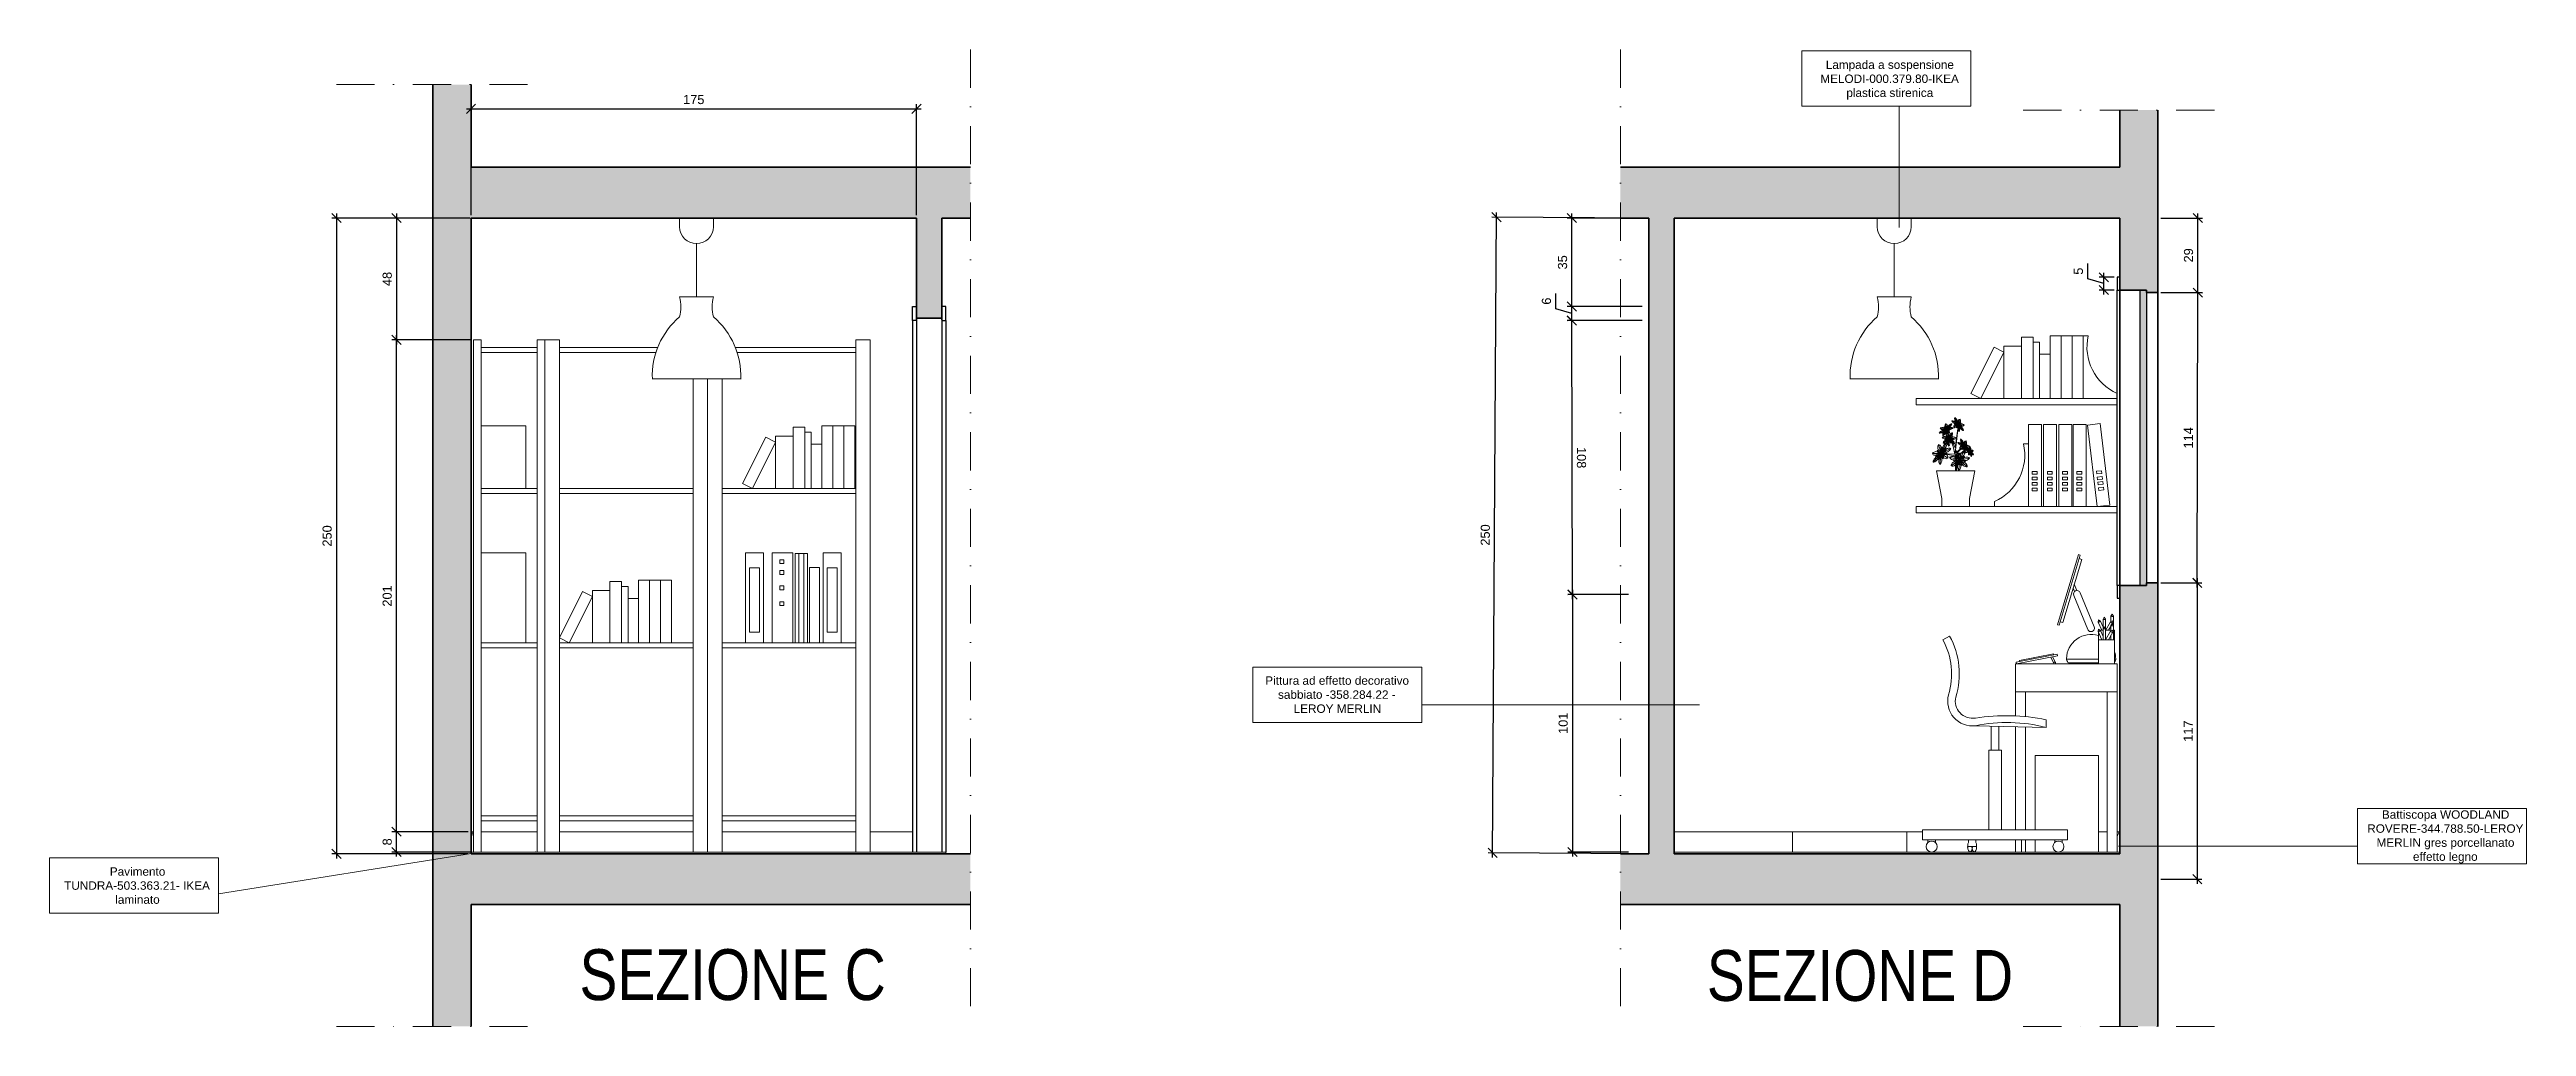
# Model space of a CAD drawing. Header units: millimetres. Extents: x 1232 to 3760, y 1413 to 4733.
# Drawn here: x 1232 to 2206, y 3735 to 4119 of the extents above; entities that cross this region are included whole.
import ezdxf

# ---------------------------------------------------------------- set-up
doc = ezdxf.new("R2010")
doc.units = ezdxf.units.MM
doc.linetypes.add('DASHDOT', pattern=[1, 0.5, -0.25, 0, -0.25])
for name, color, linetype, lineweight in [('A-ANNO-DIMS', 3, 'Continuous', 18), ('A-ANNO-SYMB', 3, 'Continuous', 18), ('A-ANNO-TEXT', 3, 'Continuous', 18), ('A-DOOR-FULL', 2, 'Continuous', 25), ('A-ELEV-MBE2', 4, 'Continuous', 25), ('A-FURN', 8, 'Continuous', 18), ('A-SECT C-MCUT', 9, 'Continuous', 20), ('A-SECT-MCUT', 1, 'Continuous', 35), ('A-WALL-STUD', 4, 'Continuous', 18)]:
    doc.layers.add(name, color=color, linetype=linetype, lineweight=lineweight)
doc.layers.add('G-ANNO-TEXT', color=3, linetype='Continuous')
doc.styles.add('ARIAL', font='arial.ttf')
doc.styles.add('E-ROMANS', font='romans.shx', dxfattribs={"width": 0.8})
doc.styles.get("Standard").update_dxf_attribs({"font": 'arial.ttf'})
doc.dimstyles.new('giulia', dxfattribs={"dimtxt": 3.6, "dimasz": 3.6, "dimexe": 1.8, "dimexo": 1.2, "dimgap": 1.8, "dimtad": 1, "dimdec": 0, "dimzin": 1, "dimdsep": 46, "dimtxsty": 'ARIAL', "dimblk": 'OBLIQUE', "dimcen": 1.8, "dimdle": 1.8, "dimclrt": 256, "dimadec": 0, "dimazin": 0, "dimtfac": 1, "dimtdec": 0, "dimtmove": 1, "dimatfit": 3, "dimldrblk": 'OPEN90', "dimfxl": 1, "dimtfill": 1, "dimarcsym": 0})

msp = doc.modelspace()

# ---------------------------------------------------------------- texts
at = {"layer": 'A-ANNO-SYMB', "color": 3, "char_height": 3.3105, "attachment_point": 1}
for s, insert in [('\\pi6.18901;{\\C256;Lampada a sospensione \\P\\pi4.0415;MELODI-000.379.80-IKEA \\P\\pi14.27888;plastica stirenica}', (1924.43, 4114.5)), ('\\pi3.10662;{\\C256;Pittura ad effetto decorativo \\P\\pi8.12426;sabbiato -358.284.22 - \\P\\pi14.26194;LEROY MERLIN}', (1707.07, 3872.31)), ('\\pi6.35612;{\\C256;Battiscopa WOODLAND \\P\\pi0.60345;ROVERE-344.788.50-LEROY \\P\\pi4.26054;MERLIN gres porcellanato \\P\\pi18.56374;effetto legno}', (2142.97, 3819.63)), ('\\pi20.4606;{\\C256;Pavimento \\P\\pi2.51273;TUNDRA-503.363.21- IKEA \\P\\pi22.61489;laminato}', (1235.3, 3797.22))]:
    msp.add_mtext_dynamic_manual_height_columns(s, width=62.2428, gutter_width=1, heights=[0], dxfattribs=dict(at, insert=insert))
at = {"layer": 'A-ANNO-TEXT', "char_height": 20, "attachment_point": 3, "style": 'E-ROMANS'}
for s, insert in [('{\\fArial|b0|i0|c0|p34;SEZIONE C}', (1560.94, 3765.01)), ('{\\fArial|b0|i0|c0|p34;SEZIONE D}', (2004.3, 3764.68))]:
    msp.add_mtext_dynamic_manual_height_columns(s, width=131.3393, gutter_width=9, heights=[0], dxfattribs=dict(at, insert=insert))

# ---------------------------------------------------------------- blocks, each defined once
blk = doc.blocks.new('_Oblique')
at = {"color": 0, "linetype": 'ByBlock', "lineweight": -2}
blk.add_line((-0.5, -0.5), (0.5, 0.5), dxfattribs=at)
blk = doc.blocks.new('*D23')
at = {"layer": 'A-ANNO-DIMS', "color": 0, "lineweight": -2, "transparency": 16777216}
for p, q in [((1396.64, 4052.53), (1343.09, 4052.53)), ((1344.89, 4054.33), (1344.89, 3800.73)), ((1396.64, 3802.53), (1343.09, 3802.53))]:
    blk.add_line(p, q, dxfattribs=at)
at = {"layer": 'A-ANNO-DIMS', "color": 0, "lineweight": -2, "transparency": 16777216, "xscale": 3.6, "yscale": 3.6, "zscale": 3.6}
for p, rotation in [((1344.89, 4052.53), 90), ((1344.89, 3802.53), 270)]:
    blk.add_blockref('_Oblique', p, dxfattribs=dict(at, rotation=rotation))
at = {"layer": 'A-ANNO-DIMS', "transparency": 16777216, "insert": (1341.25, 3927.53), "char_height": 3.6, "attachment_point": 5, "rotation": 90, "style": 'ARIAL', "bg_fill": 3, "box_fill_scale": 1.1, "bg_fill_color": 256, "bg_fill_true_color": 13158600, "bg_fill_transparency": 0}
blk.add_mtext('250', dxfattribs=at)
blk = doc.blocks.new('_Open90')
at = {"color": 0, "linetype": 'ByBlock', "lineweight": -2}
for p, q in [((0, 0), (-1, 0)), ((-0.5, 0.5), (0, 0)), ((0, 0), (-0.5, -0.5))]:
    blk.add_line(p, q, dxfattribs=at)
blk = doc.blocks.new('*D25')
at = {"layer": 'A-ANNO-DIMS', "color": 0, "lineweight": -2, "transparency": 16777216}
for p, q in [((1396.64, 3811.23), (1366.71, 3811.23)), ((1368.51, 3801.43), (1368.51, 3813.03)), ((1396.64, 3803.23), (1366.71, 3803.23))]:
    blk.add_line(p, q, dxfattribs=at)
at = {"layer": 'A-ANNO-DIMS', "color": 0, "lineweight": -2, "transparency": 16777216, "xscale": 3.6, "yscale": 3.6, "zscale": 3.6}
for p, rotation in [((1368.51, 3811.23), 90), ((1368.51, 3803.23), 270)]:
    blk.add_blockref('_Oblique', p, dxfattribs=dict(at, rotation=rotation))
at = {"layer": 'A-ANNO-DIMS', "transparency": 16777216, "insert": (1364.87, 3807.23), "char_height": 3.6, "attachment_point": 5, "rotation": 90, "style": 'ARIAL', "bg_fill": 3, "box_fill_scale": 1.1, "bg_fill_color": 256, "bg_fill_true_color": 13158600, "bg_fill_transparency": 0}
blk.add_mtext('8', dxfattribs=at)
blk = doc.blocks.new('*D26')
at = {"layer": 'A-ANNO-DIMS', "color": 0, "lineweight": -2, "transparency": 16777216}
for p, q in [((1397.64, 4004.63), (1366.71, 4004.63)), ((1368.51, 3801.43), (1368.51, 4006.43)), ((1397.64, 3803.23), (1366.71, 3803.23))]:
    blk.add_line(p, q, dxfattribs=at)
at = {"layer": 'A-ANNO-DIMS', "color": 0, "lineweight": -2, "transparency": 16777216, "xscale": 3.6, "yscale": 3.6, "zscale": 3.6}
for p, rotation in [((1368.51, 4004.63), 90), ((1368.51, 3803.23), 270)]:
    blk.add_blockref('_Oblique', p, dxfattribs=dict(at, rotation=rotation))
at = {"layer": 'A-ANNO-DIMS', "transparency": 16777216, "insert": (1364.87, 3903.93), "char_height": 3.6, "attachment_point": 5, "rotation": 90, "style": 'ARIAL', "bg_fill": 3, "box_fill_scale": 1.1, "bg_fill_color": 256, "bg_fill_true_color": 13158600, "bg_fill_transparency": 0}
blk.add_mtext('201', dxfattribs=at)
blk = doc.blocks.new('*D27')
at = {"layer": 'A-ANNO-DIMS', "color": 0, "lineweight": -2, "transparency": 16777216}
for p, q in [((1397.53, 4052.53), (1366.71, 4052.53)), ((1368.51, 4054.33), (1368.51, 4002.83)), ((1396.64, 4004.63), (1366.71, 4004.63))]:
    blk.add_line(p, q, dxfattribs=at)
at = {"layer": 'A-ANNO-DIMS', "color": 0, "lineweight": -2, "transparency": 16777216, "xscale": 3.6, "yscale": 3.6, "zscale": 3.6}
for p, rotation in [((1368.51, 4052.53), 90), ((1368.51, 4004.63), 270)]:
    blk.add_blockref('_Oblique', p, dxfattribs=dict(at, rotation=rotation))
at = {"layer": 'A-ANNO-DIMS', "transparency": 16777216, "insert": (1364.87, 4028.58), "char_height": 3.6, "attachment_point": 5, "rotation": 90, "style": 'ARIAL', "bg_fill": 3, "box_fill_scale": 1.1, "bg_fill_color": 256, "bg_fill_true_color": 13158600, "bg_fill_transparency": 0}
blk.add_mtext('48', dxfattribs=at)
blk = doc.blocks.new('*D29')
at = {"layer": 'A-ANNO-DIMS', "color": 0, "lineweight": -2, "transparency": 16777216}
for p, q in [((1396.04, 4095.49), (1574.8, 4095.49)), ((1397.84, 4053.73), (1397.84, 4097.29)), ((1573, 4053.73), (1573, 4097.29))]:
    blk.add_line(p, q, dxfattribs=at)
at = {"layer": 'A-ANNO-DIMS', "color": 0, "lineweight": -2, "transparency": 16777216, "xscale": 3.6, "yscale": 3.6, "zscale": 3.6, "rotation": 180}
blk.add_blockref('_Oblique', (1397.84, 4095.49), dxfattribs=at)
at = {"layer": 'A-ANNO-DIMS', "color": 0, "lineweight": -2, "transparency": 16777216, "xscale": 3.6, "yscale": 3.6, "zscale": 3.6}
blk.add_blockref('_Oblique', (1573, 4095.49), dxfattribs=at)
at = {"layer": 'A-ANNO-DIMS', "transparency": 16777216, "insert": (1485.42, 4099.13), "char_height": 3.6, "attachment_point": 5, "style": 'ARIAL', "bg_fill": 3, "box_fill_scale": 1.1, "bg_fill_color": 256, "bg_fill_true_color": 13158600, "bg_fill_transparency": 0}
blk.add_mtext('175', dxfattribs=at)
blk = doc.blocks.new('*D35')
at = {"layer": 'A-ANNO-DIMS', "color": 0, "lineweight": -2, "transparency": 16777216}
for p, q in [((1830.99, 3906.28), (1830.99, 3801.43)), ((1853.05, 3904.48), (1829.19, 3904.48)), ((1853.05, 3803.23), (1829.19, 3803.23))]:
    blk.add_line(p, q, dxfattribs=at)
at = {"layer": 'A-ANNO-DIMS', "color": 0, "lineweight": -2, "transparency": 16777216, "xscale": 3.6, "yscale": 3.6, "zscale": 3.6}
for p, rotation in [((1830.99, 3904.48), 90), ((1830.99, 3803.23), 270)]:
    blk.add_blockref('_Oblique', p, dxfattribs=dict(at, rotation=rotation))
at = {"layer": 'A-ANNO-DIMS', "transparency": 16777216, "insert": (1827.35, 3853.86), "char_height": 3.6, "attachment_point": 5, "rotation": 90, "style": 'ARIAL', "bg_fill": 3, "box_fill_scale": 1.1, "bg_fill_color": 256, "bg_fill_true_color": 13158600, "bg_fill_transparency": 0}
blk.add_mtext('101', dxfattribs=at)
blk = doc.blocks.new('*D83')
at = {"layer": 'G-ANNO-TEXT', "color": 0, "lineweight": -2, "transparency": 16777216}
for p, q in [((1859.86, 4052.54), (1799.31, 4052.9)), ((1799.6, 3801.09), (1801.12, 4054.69)), ((1858.36, 3802.54), (1797.81, 3802.9))]:
    blk.add_line(p, q, dxfattribs=at)
at = {"layer": 'G-ANNO-TEXT', "color": 0, "lineweight": -2, "transparency": 16777216, "xscale": 3.6, "yscale": 3.6, "zscale": 3.6}
for p, rotation in [((1801.11, 4052.89), 89.65622944813359), ((1799.61, 3802.89), 269.6562294481336)]:
    blk.add_blockref('_Oblique', p, dxfattribs=dict(at, rotation=rotation))
at = {"layer": 'G-ANNO-TEXT', "transparency": 16777216, "insert": (1796.72, 3927.91), "char_height": 3.6, "attachment_point": 5, "rotation": 89.65623, "style": 'ARIAL', "bg_fill": 3, "box_fill_scale": 1.1, "bg_fill_color": 256, "bg_fill_true_color": 13158600, "bg_fill_transparency": 0}
blk.add_mtext('250', dxfattribs=at)
blk = doc.blocks.new('*D84')
at = {"layer": 'G-ANNO-TEXT', "color": 0, "lineweight": -2, "transparency": 16777216}
for p, q in [((1830.99, 3902.63), (1830.75, 4013.98)), ((1852.81, 4012.23), (1828.95, 4012.18)), ((1853.05, 3904.48), (1829.19, 3904.43))]:
    blk.add_line(p, q, dxfattribs=at)
at = {"layer": 'G-ANNO-TEXT', "color": 0, "lineweight": -2, "transparency": 16777216, "xscale": 3.6, "yscale": 3.6, "zscale": 3.6}
for p, rotation in [((1830.75, 4012.18), 90.12709318048037), ((1830.99, 3904.43), 270.1270931804804)]:
    blk.add_blockref('_Oblique', p, dxfattribs=dict(at, rotation=rotation))
at = {"layer": 'G-ANNO-TEXT', "transparency": 16777216, "insert": (1834.51, 3958.31), "char_height": 3.6, "attachment_point": 5, "rotation": 270.12709, "style": 'ARIAL', "bg_fill": 3, "box_fill_scale": 1.1, "bg_fill_color": 256, "bg_fill_true_color": 13158600, "bg_fill_transparency": 0}
blk.add_mtext('108', dxfattribs=at)
blk = doc.blocks.new('*D85')
at = {"layer": 'G-ANNO-TEXT', "color": 0, "lineweight": -2, "transparency": 16777216}
for p, q in [((1824.41, 4016.88), (1824.41, 4022.86)), ((1830.75, 4014.98), (1824.41, 4016.88)), ((1858.36, 4017.73), (1828.95, 4017.73)), ((1830.75, 4010.43), (1830.75, 4019.53)), ((1858.36, 4012.23), (1828.95, 4012.23))]:
    blk.add_line(p, q, dxfattribs=at)
at = {"layer": 'G-ANNO-TEXT', "color": 0, "lineweight": -2, "transparency": 16777216, "xscale": 3.6, "yscale": 3.6, "zscale": 3.6}
for p, rotation in [((1830.75, 4017.73), 90), ((1830.75, 4012.23), 270)]:
    blk.add_blockref('_Oblique', p, dxfattribs=dict(at, rotation=rotation))
at = {"layer": 'G-ANNO-TEXT', "transparency": 16777216, "insert": (1820.77, 4019.87), "char_height": 3.6, "attachment_point": 5, "rotation": 90, "style": 'ARIAL', "bg_fill": 3, "box_fill_scale": 1.1, "bg_fill_color": 256, "bg_fill_true_color": 13158600, "bg_fill_transparency": 0}
blk.add_mtext('6', dxfattribs=at)
blk = doc.blocks.new('*D86')
at = {"layer": 'G-ANNO-TEXT', "color": 0, "lineweight": -2, "transparency": 16777216}
for p, q in [((1858.36, 4052.53), (1828.95, 4052.53)), ((1830.75, 4015.93), (1830.75, 4054.33)), ((1858.36, 4017.73), (1828.95, 4017.73))]:
    blk.add_line(p, q, dxfattribs=at)
at = {"layer": 'G-ANNO-TEXT', "color": 0, "lineweight": -2, "transparency": 16777216, "xscale": 3.6, "yscale": 3.6, "zscale": 3.6}
for p, rotation in [((1830.75, 4052.53), 90), ((1830.75, 4017.73), 270)]:
    blk.add_blockref('_Oblique', p, dxfattribs=dict(at, rotation=rotation))
at = {"layer": 'G-ANNO-TEXT', "transparency": 16777216, "insert": (1827.11, 4035.13), "char_height": 3.6, "attachment_point": 5, "rotation": 90, "style": 'ARIAL', "bg_fill": 3, "box_fill_scale": 1.1, "bg_fill_color": 256, "bg_fill_true_color": 13158600, "bg_fill_transparency": 0}
blk.add_mtext('35', dxfattribs=at)
blk = doc.blocks.new('*D88')
at = {"layer": 'G-ANNO-TEXT', "color": 0, "lineweight": -2, "transparency": 16777216}
for p, q in [((2062.64, 4023.21), (2078.74, 4023.18)), ((2076.72, 3907.23), (2076.94, 4024.99)), ((2062.43, 3909.05), (2078.52, 3909.02))]:
    blk.add_line(p, q, dxfattribs=at)
at = {"layer": 'G-ANNO-TEXT', "color": 0, "lineweight": -2, "transparency": 16777216, "xscale": 3.6, "yscale": 3.6, "zscale": 3.6}
for p, rotation in [((2076.94, 4023.19), 89.89092210266135), ((2076.72, 3909.03), 269.8909221026613)]:
    blk.add_blockref('_Oblique', p, dxfattribs=dict(at, rotation=rotation))
at = {"layer": 'G-ANNO-TEXT', "transparency": 16777216, "insert": (2073.22, 3966.11), "char_height": 3.6, "attachment_point": 5, "rotation": 89.89092, "style": 'ARIAL', "bg_fill": 3, "box_fill_scale": 1.1, "bg_fill_color": 256, "bg_fill_true_color": 13158600, "bg_fill_transparency": 0}
blk.add_mtext('114', dxfattribs=at)
blk = doc.blocks.new('*D89')
at = {"layer": 'G-ANNO-TEXT', "color": 0, "lineweight": -2, "transparency": 16777216}
for p, q in [((2062.43, 3909.06), (2078.52, 3909.06)), ((2076.72, 3910.86), (2076.72, 3790.73)), ((2062.43, 3792.53), (2078.52, 3792.53))]:
    blk.add_line(p, q, dxfattribs=at)
at = {"layer": 'G-ANNO-TEXT', "color": 0, "lineweight": -2, "transparency": 16777216, "xscale": 3.6, "yscale": 3.6, "zscale": 3.6}
for p, rotation in [((2076.72, 3909.06), 90), ((2076.72, 3792.53), 270)]:
    blk.add_blockref('_Oblique', p, dxfattribs=dict(at, rotation=rotation))
at = {"layer": 'G-ANNO-TEXT', "transparency": 16777216, "insert": (2073.11, 3850.79), "char_height": 3.6, "attachment_point": 5, "rotation": 90, "style": 'ARIAL', "bg_fill": 3, "box_fill_scale": 1.1, "bg_fill_color": 256, "bg_fill_true_color": 13158600, "bg_fill_transparency": 0}
blk.add_mtext('117', dxfattribs=at)
blk = doc.blocks.new('*D91')
at = {"layer": 'G-ANNO-TEXT', "color": 0, "lineweight": -2, "transparency": 16777216}
for p, q in [((2033.63, 4028.65), (2033.63, 4034.63)), ((2039.96, 4026.75), (2033.63, 4028.65)), ((2044.02, 4029.26), (2038.16, 4029.26)), ((2044.02, 4024.23), (2038.16, 4024.23)), ((2039.96, 4022.43), (2039.96, 4031.06))]:
    blk.add_line(p, q, dxfattribs=at)
at = {"layer": 'G-ANNO-TEXT', "color": 0, "lineweight": -2, "transparency": 16777216, "xscale": 3.6, "yscale": 3.6, "zscale": 3.6}
for p, rotation in [((2039.96, 4029.26), 90), ((2039.96, 4024.23), 270)]:
    blk.add_blockref('_Oblique', p, dxfattribs=dict(at, rotation=rotation))
at = {"layer": 'G-ANNO-TEXT', "transparency": 16777216, "insert": (2030, 4031.64), "char_height": 3.6, "attachment_point": 5, "rotation": 90, "style": 'ARIAL', "bg_fill": 3, "box_fill_scale": 1.1, "bg_fill_color": 256, "bg_fill_true_color": 13158600, "bg_fill_transparency": 0}
blk.add_mtext('5', dxfattribs=at)
blk = doc.blocks.new('*D92')
at = {"layer": 'G-ANNO-TEXT', "color": 0, "lineweight": -2, "transparency": 16777216}
for p, q in [((2062.43, 4052.53), (2078.74, 4052.53)), ((2076.94, 4021.42), (2076.94, 4054.33)), ((2062.43, 4023.22), (2078.74, 4023.22))]:
    blk.add_line(p, q, dxfattribs=at)
at = {"layer": 'G-ANNO-TEXT', "color": 0, "lineweight": -2, "transparency": 16777216, "xscale": 3.6, "yscale": 3.6, "zscale": 3.6}
for p, rotation in [((2076.94, 4052.53), 90), ((2076.94, 4023.22), 270)]:
    blk.add_blockref('_Oblique', p, dxfattribs=dict(at, rotation=rotation))
at = {"layer": 'G-ANNO-TEXT', "transparency": 16777216, "insert": (2073.3, 4037.87), "char_height": 3.6, "attachment_point": 5, "rotation": 90, "style": 'ARIAL', "bg_fill": 3, "box_fill_scale": 1.1, "bg_fill_color": 256, "bg_fill_true_color": 13158600, "bg_fill_transparency": 0}
blk.add_mtext('29', dxfattribs=at)

# ---------------------------------------------------------------- hatches: boundary and pattern name
at = {"layer": 'A-ELEV-MBE2'}
h = msp.add_hatch(dxfattribs=at)
h.set_pattern_fill('AR-SAND', color=3, scale=1.005954)
h.set_pattern_definition([(37.5, (1208.8217, 3459.2022), (-0.0633684, 1.938296), [0, -1.52905, 0, -1.7101217, 0, -1.634675]), (7.5, (1208.8217, 3459.2022), (1.780314, 2.838949), [0, -0.8248822, 0, -1.3781569, 0, -0.5281258]), (327.5, (1207.5843, 3459.2022), (3.1326832, 0.0056927), [0, -0.502977, 0, -1.810717, 0, -2.3639917]), (317.5, (1207.5843, 3459.2022), (3.024025, 0.882901), [0, -0.2514885, 0, -1.1870256, 0, -1.3580378])])
h.paths.add_polyline_path([(2054.17, 4024.23), (2056.7, 4024.23), (2056.7, 4023.23), (2056.7, 3909.06), (2056.7, 3908.05), (2054.17, 3908.05)])
at = {"layer": 'A-FURN'}
h = msp.add_hatch(dxfattribs=at)
h.set_pattern_fill('ANSI31', color=256, scale=7.145333, angle=45, style=0)
h.set_pattern_definition([(90, (988.2639, 3518.6003), (-0.8931666, 1e-16), [])])
edge = h.paths.add_edge_path()
edge.add_line((2037.85, 3877.23), (2037.85, 3877.69))
edge.add_line((2037.85, 3877.69), (2026.02, 3877.69))
edge.add_arc((2027.3, 3879.23), 2, 230.45992, 270)
edge.add_line((2027.3, 3877.23), (2037.85, 3877.23))
at = {"layer": 'A-WALL-STUD'}
h = msp.add_hatch(color=256, dxfattribs=at)
h.dxf.hatch_style = 1
h.paths.add_polyline_path([(1594.21, 4072.53), (1397.84, 4072.53), (1397.84, 4105.03), (1382.84, 4105.03), (1382.84, 3734.63), (1397.84, 3734.63), (1397.84, 3782.53), (1594.21, 3782.53), (1594.21, 3802.53), (1397.84, 3802.53), (1397.84, 3803.23), (1397.84, 3811.23), (1397.84, 4052.53), (1573, 4052.53), (1573, 4013.23), (1583, 4013.23), (1583, 4052.53), (1594.21, 4052.53)])
h = msp.add_hatch(color=256, dxfattribs=at)
h.dxf.hatch_style = 1
h.paths.add_polyline_path([(1849.86, 4072.53), (1849.86, 4052.53), (1861.06, 4052.53), (1861.06, 3802.53), (1871.06, 3802.53), (1871.06, 4052.53), (2046.23, 4052.53), (2046.23, 4024.23), (2056.7, 4024.23), (2056.7, 4023.23), (2061.23, 4023.22), (2061.23, 4026.74), (2061.23, 4095.03), (2046.23, 4095.03), (2046.23, 4072.53)])
h.paths.add_polyline_path([(2056.7, 3909.06), (2056.7, 3908.05), (2046.23, 3908.05), (2046.23, 3802.53), (1849.86, 3802.53), (1849.86, 3782.53), (2046.23, 3782.53), (2046.23, 3734.63), (2061.23, 3734.63), (2061.23, 3909.06)])

# ---------------------------------------------------------------- linework, layer by layer
at = {"layer": 'A-ANNO-SYMB', "color": 3}
msp.add_line((1959.52, 4096.48), (1959.52, 4048.8), dxfattribs=at)
at = {"layer": 'A-ANNO-SYMB', "color": 6}
for points in [[(1921.19, 4096.48), (1987.65, 4096.48), (1987.65, 4118.26), (1921.19, 4118.26)], [(1705.32, 3854.2), (1771.77, 3854.2), (1771.77, 3875.98), (1705.32, 3875.98)], [(2139.73, 3798.63), (2206.19, 3798.63), (2206.19, 3820.41), (2139.73, 3820.41)], [(1232.06, 3779.2), (1298.51, 3779.2), (1298.51, 3800.98), (1232.06, 3800.98)]]:
    msp.add_lwpolyline(points, close=True, dxfattribs=at)
at = {"layer": 'A-DOOR-FULL', "color": 2}
for p, q in [((1571.5, 4017.73), (1573, 4017.73)), ((1571.5, 4012.23), (1571.5, 4017.73)), ((1584.5, 4017.73), (1583, 4017.73)), ((1584.5, 4012.23), (1584.5, 4017.73)), ((1573, 4012.23), (1571.5, 4012.23)), ((1571.5, 4012.23), (1571.5, 3803.23)), ((1573, 4013.23), (1573, 3803.23)), ((1583, 4013.23), (1583, 3803.23)), ((1583, 4012.23), (1584.5, 4012.23)), ((1584.5, 4012.23), (1584.5, 3803.23))]:
    msp.add_line(p, q, dxfattribs=at)
at = {"layer": 'A-ELEV-MBE2', "color": 2}
for p, q in [((2046.23, 4029.26), (2045.22, 4029.26)), ((2045.22, 4029.26), (2045.22, 4024.23)), ((2045.22, 4024.23), (2046.23, 4024.23)), ((2045.22, 3908.05), (2045.22, 4024.23)), ((2061.23, 4026.74), (2061.23, 3905.53)), ((2046.23, 3908.05), (2045.22, 3908.05)), ((2045.22, 3908.05), (2045.22, 3903.02)), ((2045.22, 3903.02), (2046.23, 3903.02))]:
    msp.add_line(p, q, dxfattribs=at)
at = {"layer": 'A-ELEV-MBE2', "color": 3}
for p, q in [((2054.17, 4024.23), (2054.17, 3908.05)), ((2056.7, 4023.23), (2056.7, 3909.06))]:
    msp.add_line(p, q, dxfattribs=at)
at = {"layer": 'A-FURN'}
for p, q in [((1401.82, 4004.63), (1398.84, 4004.63)), ((1398.84, 3803.23), (1398.84, 4004.63)), ((1401.82, 4001.63), (1401.82, 4004.63)), ((1426.86, 4004.65), (1423.86, 4004.63)), ((1423.86, 4001.63), (1423.86, 4004.63)), ((1426.86, 4004.65), (1426.86, 3803.23)), ((1426.86, 4004.63), (1426.86, 3803.23)), ((1426.86, 4004.63), (1432.56, 4004.63)), ((1432.56, 3803.23), (1432.56, 4004.65)), ((1549.16, 4004.65), (1549.16, 3803.23)), ((1549.16, 4004.65), (1554.86, 4004.65)), ((1554.86, 3803.23), (1554.86, 4004.65)), ((2031.84, 4006.25), (2033.84, 4006.25)), ((1401.82, 4001.63), (1401.82, 3803.23)), ((1423.86, 4001.63), (1401.82, 4001.63)), ((1401.82, 3999.63), (1423.86, 3999.63)), ((1423.86, 3803.23), (1423.86, 4001.63)), ((1432.56, 4001.63), (1471.23, 4001.63)), ((1470.52, 3999.63), (1432.56, 3999.63)), ((1501.78, 4001.63), (1549.16, 4001.63)), ((1549.16, 3999.63), (1502.48, 3999.63)), ((1485.16, 3989.25), (1485.16, 3803.23)), ((1490.86, 3989.25), (1490.86, 3803.23)), ((1490.86, 3803.23), (1490.86, 3989.25)), ((1496.56, 3803.23), (1496.56, 3989.25)), ((1966.22, 3979.07), (1966.22, 3981.57)), ((1966.22, 3981.57), (2045.22, 3981.57)), ((1966.22, 3979.07), (2045.22, 3979.07)), ((2031.84, 3981.57), (2045.22, 3981.57)), ((2045.22, 3981.57), (2045.22, 3983.57)), ((1419.42, 3970.77), (1401.82, 3970.77)), ((1419.42, 3946.17), (1419.42, 3970.77)), ((1977.93, 3969.44), (1975.15, 3967.91)), ((1977.93, 3969.44), (1975.67, 3970)), ((1977.93, 3969.44), (1976.25, 3969.12)), ((1977.93, 3969.44), (1976.6, 3968.11)), ((1977.93, 3969.44), (1976.72, 3966.96)), ((1977.93, 3969.44), (1977.17, 3970.37)), ((1977.93, 3969.44), (1977.9, 3971.68)), ((1977.93, 3969.44), (1980.15, 3971.67)), ((1977.93, 3969.44), (1978.66, 3970.93)), ((1977.93, 3969.44), (1979.61, 3970.36)), ((1977.93, 3969.44), (1980.74, 3969.98)), ((1977.93, 3969.44), (1979.29, 3969.1)), ((1977.93, 3969.44), (1977.96, 3968.1)), ((1977.93, 3969.44), (1979.21, 3967.89)), ((1982.68, 3971.32), (1980.21, 3972.75)), ((1982.68, 3971.32), (1980.97, 3970.27)), ((1982.68, 3971.32), (1981.29, 3971.45)), ((1982.68, 3971.32), (1981.32, 3974.15)), ((1982.68, 3971.32), (1981.4, 3972.74)), ((1982.68, 3971.32), (1982.22, 3970.06)), ((1982.68, 3971.32), (1982.48, 3972.96)), ((1982.68, 3971.32), (1983.45, 3973.42)), ((1982.68, 3971.32), (1983.71, 3971.95)), ((1982.68, 3971.32), (1983.02, 3968.58)), ((1982.68, 3971.32), (1985.01, 3971.11)), ((1982.68, 3971.32), (1984.82, 3968.96)), ((1982.68, 3971.32), (1984.17, 3970.46)), ((1982.68, 3971.32), (1983.5, 3969.62)), ((1985.04, 3962.82), (1983.67, 3965.65)), ((1985.04, 3962.82), (1985.8, 3964.92)), ((2015.49, 3971.31), (2010.38, 3971.31)), ((2010.38, 3971.31), (2010.38, 3939.07)), ((2015.49, 3939.07), (2015.49, 3971.31)), ((2021.42, 3971.31), (2016.31, 3971.31)), ((2016.31, 3971.31), (2016.31, 3939.07)), ((2021.42, 3939.07), (2021.42, 3971.31)), ((2027.35, 3971.31), (2022.24, 3971.31)), ((2022.24, 3971.31), (2022.24, 3939.07)), ((2027.35, 3939.07), (2027.35, 3971.31)), ((2033.02, 3971.31), (2027.9, 3971.31)), ((2027.9, 3971.31), (2027.9, 3939.07)), ((2033.02, 3939.07), (2033.02, 3971.31)), ((2038.57, 3971.69), (2033.49, 3971.09)), ((2033.49, 3971.09), (2037.29, 3939.07)), ((2042.37, 3939.68), (2038.57, 3971.69)), ((1976.04, 3959.98), (1972.53, 3959.98)), ((1976.04, 3959.98), (1972.81, 3956.53)), ((1976.04, 3959.98), (1973.8, 3958.83)), ((1976.04, 3959.98), (1974.49, 3961.13)), ((1976.04, 3959.98), (1974.79, 3957.4)), ((1976.04, 3959.98), (1974.89, 3963.43)), ((1976.04, 3959.98), (1975.53, 3955.68)), ((1976.04, 3959.98), (1978.12, 3964.29)), ((1976.04, 3959.98), (1976.35, 3962.57)), ((1976.04, 3959.98), (1977.98, 3962.05)), ((1976.04, 3959.98), (1979.78, 3961.9)), ((1976.04, 3959.98), (1976.73, 3957.91)), ((1976.04, 3959.98), (1978.15, 3959.98)), ((1976.04, 3959.98), (1978.63, 3958.07)), ((1985.04, 3962.82), (1982.56, 3964.25)), ((1985.04, 3962.82), (1983.32, 3961.77)), ((1985.04, 3962.82), (1983.64, 3962.95)), ((1985.04, 3962.82), (1983.76, 3964.24)), ((1985.04, 3962.82), (1984.57, 3961.56)), ((1985.04, 3962.82), (1984.84, 3964.46)), ((1985.04, 3962.82), (1986.06, 3963.45)), ((1985.04, 3962.82), (1985.37, 3960.08)), ((1985.04, 3962.82), (1987.36, 3962.61)), ((1985.04, 3962.82), (1987.17, 3960.46)), ((1985.04, 3962.82), (1986.52, 3961.96)), ((1985.04, 3962.82), (1985.86, 3961.12)), ((1987.4, 3960.61), (1986.04, 3961.02)), ((1987.4, 3960.61), (1986.37, 3962.31)), ((1987.4, 3960.61), (1986.6, 3961.32)), ((1987.4, 3960.61), (1986.73, 3960.36)), ((1987.4, 3960.61), (1986.74, 3959.43)), ((1987.4, 3960.61), (1987.08, 3961.75)), ((1987.4, 3960.61), (1987.36, 3959.59)), ((1987.4, 3960.61), (1987.47, 3962.32)), ((1987.4, 3960.61), (1987.8, 3961.33)), ((1987.4, 3960.61), (1988.53, 3961.05)), ((1987.4, 3960.61), (1988.22, 3960.37)), ((1987.4, 3960.61), (1988.74, 3959.45)), ((1987.4, 3960.61), (1987.94, 3958.73)), ((1987.4, 3960.61), (1988.02, 3959.6)), ((2010.38, 3963.75), (2008.38, 3963.75)), ((1423.86, 3946.17), (1401.82, 3946.17)), ((1401.82, 3946.17), (1419.24, 3946.17)), ((1432.56, 3946.17), (1485.16, 3946.17)), ((1496.56, 3946.17), (1549.16, 3946.17)), ((1974.12, 3953.15), (1989.28, 3953.15)), ((1976.28, 3942.32), (1974.12, 3953.15)), ((1987.11, 3942.32), (1989.28, 3953.15)), ((1423.86, 3944.17), (1401.82, 3944.17)), ((1485.16, 3944.17), (1432.56, 3944.17)), ((1549.16, 3944.17), (1496.56, 3944.17)), ((1966.22, 3936.57), (1966.22, 3939.07)), ((1966.22, 3939.07), (2045.22, 3939.07)), ((2045.22, 3936.57), (1966.22, 3936.57)), ((1976.28, 3939.07), (1976.28, 3942.32)), ((1976.28, 3939.07), (1987.11, 3939.07)), ((1987.11, 3939.07), (1987.11, 3942.32)), ((1996.99, 3939.07), (1996.99, 3941.07)), ((2010.38, 3939.07), (1996.99, 3939.07)), ((2010.38, 3939.07), (2015.49, 3939.07)), ((2016.31, 3939.07), (2021.42, 3939.07)), ((2022.24, 3939.07), (2027.35, 3939.07)), ((2027.9, 3939.07), (2033.02, 3939.07)), ((2037.29, 3939.07), (2042.37, 3939.68)), ((1401.82, 3885.51), (1401.82, 3920.92)), ((1401.82, 3920.92), (1419.43, 3920.92)), ((1419.42, 3885.51), (1419.43, 3920.92)), ((1505.76, 3920.92), (1512.89, 3920.92)), ((1505.76, 3885.51), (1505.76, 3920.92)), ((1512.89, 3920.92), (1512.89, 3885.51)), ((1516.21, 3920.94), (1524.37, 3920.94)), ((1516.21, 3885.51), (1516.21, 3920.94)), ((1519.27, 3916.67), (1519.27, 3918.2)), ((1519.27, 3918.2), (1520.8, 3918.2)), ((1520.8, 3916.67), (1519.27, 3916.67)), ((1520.8, 3918.2), (1520.8, 3916.67)), ((1524.37, 3920.94), (1524.37, 3885.51)), ((1525.24, 3920.63), (1528.68, 3920.63)), ((1525.24, 3885.51), (1525.24, 3920.63)), ((1526.75, 3920.63), (1530.19, 3920.63)), ((1526.75, 3885.51), (1526.75, 3920.63)), ((1528.68, 3920.63), (1528.68, 3885.51)), ((1530.19, 3920.63), (1530.19, 3885.51)), ((1536.3, 3920.92), (1543.43, 3920.92)), ((1536.3, 3885.51), (1536.3, 3920.92)), ((1543.43, 3920.92), (1543.43, 3885.51)), ((2021.69, 3892.62), (2029.98, 3920.18)), ((2022.37, 3892.41), (2030.66, 3919.98)), ((2023.81, 3893.47), (2031.28, 3918.3)), ((2030.66, 3919.98), (2029.98, 3920.18)), ((2031.28, 3918.3), (2030.25, 3918.61)), ((1507.32, 3915.04), (1511.33, 3915.04)), ((1507.32, 3889.74), (1507.32, 3915.04)), ((1511.33, 3915.04), (1511.33, 3889.74)), ((1519.27, 3912.36), (1519.27, 3913.89)), ((1519.27, 3913.89), (1520.8, 3913.89)), ((1520.8, 3912.36), (1519.27, 3912.36)), ((1519.27, 3906.38), (1519.27, 3907.9)), ((1519.27, 3907.9), (1520.8, 3907.9)), ((1520.8, 3906.38), (1519.27, 3906.38)), ((1520.8, 3913.89), (1520.8, 3912.36)), ((1520.8, 3907.9), (1520.8, 3906.38)), ((1530.92, 3915.16), (1534.93, 3915.16)), ((1530.92, 3885.51), (1530.92, 3915.16)), ((1531.36, 3915.16), (1534.8, 3915.16)), ((1534.93, 3915.16), (1534.93, 3885.51)), ((1537.86, 3915.04), (1541.87, 3915.04)), ((1537.86, 3889.74), (1537.86, 3915.04)), ((1541.87, 3915.04), (1541.87, 3889.74)), ((2028.41, 3905.64), (2027.87, 3906.96)), ((2029.41, 3906.06), (2028.36, 3908.6)), ((1519.27, 3900.15), (1519.27, 3901.68)), ((1519.27, 3901.68), (1520.8, 3901.68)), ((1520.8, 3900.15), (1519.27, 3900.15)), ((1520.8, 3901.68), (1520.8, 3900.15)), ((2028.12, 3904.16), (2033.64, 3890.74)), ((2036.18, 3891.78), (2030.66, 3905.21)), ((2042.78, 3896.01), (2043.26, 3896.74)), ((2043.15, 3896.56), (2043.37, 3896.57)), ((2043.26, 3896.74), (2043.74, 3896.01)), ((1511.33, 3889.74), (1507.32, 3889.74)), ((1541.87, 3889.74), (1537.86, 3889.74)), ((1979.28, 3888.15), (1976.65, 3886.7)), ((2021.69, 3892.62), (2022.37, 3892.41)), ((2022.79, 3893.78), (2023.81, 3893.47)), ((2037.75, 3893.67), (2037.91, 3894.53)), ((2037.75, 3893.67), (2037.93, 3893.59)), ((2039.14, 3890.42), (2037.75, 3893.67)), ((2037.75, 3889.98), (2037.91, 3890.84)), ((2037.75, 3889.98), (2037.93, 3889.9)), ((2039.14, 3886.73), (2037.75, 3889.98)), ((2037.85, 3877.23), (2037.85, 3889.93)), ((2037.87, 3894.32), (2038.07, 3894.42)), ((2037.87, 3890.63), (2038.07, 3890.73)), ((2037.91, 3894.53), (2038.63, 3894.05)), ((2037.91, 3890.84), (2038.63, 3890.36)), ((2037.93, 3893.59), (2037.97, 3893.74)), ((2037.93, 3889.9), (2037.97, 3890.05)), ((2037.97, 3893.74), (2038.17, 3893.62)), ((2037.97, 3890.05), (2038.17, 3889.93)), ((2038.17, 3893.62), (2038.2, 3893.85)), ((2038.17, 3889.93), (2038.2, 3890.16)), ((2038.2, 3893.85), (2038.39, 3893.69)), ((2038.2, 3890.16), (2038.39, 3890)), ((2038.38, 3893.9), (2038.57, 3893.85)), ((2038.39, 3893.69), (2038.38, 3893.9)), ((2038.39, 3890), (2038.38, 3890.21)), ((2038.38, 3890.21), (2038.57, 3890.16)), ((2038.52, 3894), (2038.52, 3894)), ((2038.52, 3890.31), (2038.52, 3890.31)), ((2038.54, 3890.42), (2039.65, 3890.42)), ((2038.57, 3893.85), (2038.63, 3894.05)), ((2038.57, 3890.16), (2038.63, 3890.36)), ((2038.63, 3894.05), (2039.65, 3891.67)), ((2038.63, 3890.36), (2039.65, 3887.98)), ((2039.65, 3894.81), (2040.13, 3895.53)), ((2039.65, 3894.81), (2039.78, 3894.66)), ((2039.65, 3890.42), (2039.65, 3894.81)), ((2039.65, 3891.12), (2040.13, 3891.84)), ((2039.65, 3891.12), (2039.78, 3890.97)), ((2039.65, 3886.73), (2039.65, 3891.12)), ((2039.78, 3894.66), (2039.88, 3894.79)), ((2039.78, 3890.97), (2039.88, 3891.1)), ((2039.88, 3894.79), (2040.02, 3894.6)), ((2039.88, 3891.1), (2040.02, 3890.9)), ((2040.02, 3895.36), (2040.24, 3895.37)), ((2040.02, 3894.6), (2040.13, 3894.8)), ((2040.02, 3891.67), (2040.24, 3891.68)), ((2040.02, 3890.9), (2040.13, 3891.11)), ((2040.13, 3895.53), (2040.62, 3894.81)), ((2040.13, 3894.8), (2040.25, 3894.57)), ((2040.13, 3891.84), (2040.62, 3891.12)), ((2040.13, 3891.11), (2040.25, 3890.88)), ((2040.25, 3894.57), (2040.33, 3894.77)), ((2040.25, 3890.88), (2040.33, 3891.08)), ((2040.33, 3894.77), (2040.48, 3894.65)), ((2040.33, 3891.08), (2040.48, 3890.96)), ((2040.48, 3894.65), (2040.62, 3894.81)), ((2040.48, 3890.96), (2040.62, 3891.12)), ((2040.49, 3894.81), (2040.49, 3894.81)), ((2040.49, 3891.12), (2040.49, 3891.12)), ((2040.62, 3894.81), (2040.62, 3890.37)), ((2042.62, 3893.81), (2040.62, 3890.37)), ((2040.62, 3891.12), (2040.62, 3886.68)), ((2040.62, 3890.42), (2042.78, 3890.42)), ((2042.62, 3890.11), (2040.62, 3886.68)), ((2041.76, 3890.42), (2043.45, 3893.32)), ((2041.76, 3886.73), (2043.45, 3889.63)), ((2043.4, 3894.19), (2042.62, 3893.81)), ((2042.65, 3893.6), (2042.62, 3893.81)), ((2043.4, 3890.5), (2042.62, 3890.11)), ((2042.65, 3889.91), (2042.62, 3890.11)), ((2042.85, 3893.62), (2042.65, 3893.6)), ((2042.85, 3889.93), (2042.65, 3889.91)), ((2042.73, 3893.74), (2042.73, 3893.74)), ((2042.73, 3890.05), (2042.73, 3890.05)), ((2042.78, 3896.01), (2042.91, 3895.86)), ((2042.78, 3893.88), (2042.78, 3896.01)), ((2042.78, 3892.32), (2043.26, 3893.04)), ((2042.78, 3892.32), (2042.91, 3892.17)), ((2042.78, 3890.19), (2042.78, 3892.32)), ((2042.78, 3890.42), (2042.78, 3892.16)), ((2042.78, 3886.73), (2042.78, 3888.47)), ((2042.81, 3893.42), (2042.85, 3893.62)), ((2043.03, 3893.55), (2042.81, 3893.42)), ((2042.81, 3889.73), (2042.85, 3889.93)), ((2043.03, 3889.86), (2042.81, 3889.73)), ((2042.91, 3895.86), (2043.01, 3895.99)), ((2042.91, 3892.17), (2043.01, 3892.3)), ((2043.01, 3895.99), (2043.14, 3895.8)), ((2043.01, 3892.3), (2043.14, 3892.11)), ((2043.03, 3893.32), (2043.03, 3893.55)), ((2043.24, 3893.42), (2043.03, 3893.32)), ((2043.03, 3889.63), (2043.03, 3889.86)), ((2043.24, 3889.73), (2043.03, 3889.63)), ((2043.14, 3895.8), (2043.26, 3896)), ((2043.14, 3892.87), (2043.37, 3892.88)), ((2043.14, 3892.11), (2043.26, 3892.31)), ((2043.41, 3893.98), (2043.22, 3894.1)), ((2043.41, 3890.29), (2043.22, 3890.41)), ((2043.26, 3893.26), (2043.24, 3893.42)), ((2043.26, 3889.56), (2043.24, 3889.73)), ((2043.26, 3896), (2043.38, 3895.78)), ((2043.45, 3893.32), (2043.26, 3893.26)), ((2043.26, 3893.04), (2043.74, 3892.32)), ((2043.26, 3892.31), (2043.38, 3892.09)), ((2043.45, 3889.63), (2043.26, 3889.56)), ((2043.38, 3895.78), (2043.45, 3895.97)), ((2043.38, 3892.09), (2043.45, 3892.28)), ((2043.45, 3893.32), (2043.4, 3894.19)), ((2043.45, 3889.63), (2043.4, 3890.5)), ((2043.45, 3895.97), (2043.61, 3895.85)), ((2043.45, 3892.28), (2043.61, 3892.16)), ((2043.61, 3895.85), (2043.74, 3896.01)), ((2043.61, 3892.16), (2043.74, 3892.32)), ((2043.62, 3896.01), (2043.62, 3896.01)), ((2043.62, 3892.32), (2043.62, 3892.32)), ((2043.74, 3896.01), (2043.74, 3890.42)), ((2043.74, 3892.32), (2043.74, 3886.73)), ((2043.74, 3890.42), (2044.23, 3890.42)), ((2044.23, 3890.42), (2044.23, 3877.23)), ((1423.86, 3885.51), (1401.82, 3885.51)), ((1401.82, 3885.51), (1419.24, 3885.51)), ((1401.82, 3883.51), (1423.86, 3883.51)), ((1432.56, 3885.51), (1485.16, 3885.51)), ((1485.16, 3883.51), (1432.56, 3883.51)), ((1496.56, 3885.51), (1549.16, 3885.51)), ((1549.16, 3883.51), (1496.56, 3883.51)), ((1512.89, 3885.51), (1505.76, 3885.51)), ((1524.37, 3885.51), (1516.21, 3885.51)), ((1528.68, 3885.51), (1525.24, 3885.51)), ((1530.19, 3885.51), (1526.75, 3885.51)), ((1534.93, 3885.51), (1530.92, 3885.51)), ((1543.43, 3885.51), (1536.3, 3885.51)), ((2005.23, 3877.23), (2045.23, 3877.23)), ((2005.23, 3856.76), (2005.23, 3877.23)), ((2005.45, 3877.93), (2021.6, 3881.09)), ((2005.59, 3877.23), (2005.45, 3877.93)), ((2005.59, 3877.23), (2021.74, 3880.39)), ((2006.79, 3878.56), (2020.13, 3881.17)), ((2006.86, 3878.21), (2006.79, 3878.56)), ((2019.11, 3879.88), (2020.35, 3877.43)), ((2019.84, 3880.02), (2020.99, 3877.75)), ((2020.2, 3880.82), (2020.13, 3881.17)), ((2021.74, 3880.39), (2021.6, 3881.09)), ((2037.85, 3879.12), (2025.3, 3879.12)), ((2037.85, 3877.69), (2026.02, 3877.69)), ((2042.66, 3877.23), (2027.3, 3877.23)), ((2037.85, 3877.23), (2037.85, 3886.73)), ((2037.85, 3886.73), (2044.23, 3886.73)), ((2044.23, 3886.73), (2044.23, 3877.23)), ((2044.65, 3879.12), (2044.23, 3879.12)), ((2045.23, 3803.23), (2045.23, 3877.23)), ((2045.23, 3866.23), (2005.23, 3866.23)), ((2009.23, 3866.23), (2009.23, 3856.47)), ((2041.23, 3866.23), (2041.23, 3803.23)), ((2017.26, 3852.23), (1989.49, 3852.9)), ((1995.7, 3852.68), (1995.7, 3843.23)), ((1998.7, 3852.61), (1998.7, 3843.23)), ((2005.23, 3811.98), (2005.23, 3852.52)), ((2009.23, 3852.42), (2009.23, 3811.98)), ((2017.26, 3855.23), (2017.26, 3852.23)), ((1994.7, 3843.23), (1999.7, 3843.23)), ((1994.7, 3811.98), (1994.7, 3843.23)), ((1999.7, 3811.98), (1999.7, 3843.23)), ((2037.92, 3841.23), (2012.92, 3841.23)), ((2012.92, 3841.23), (2012.92, 3811.98)), ((2037.92, 3803.23), (2037.92, 3841.23)), ((1397.84, 3803.23), (1397.84, 3811.23)), ((1397.84, 3811.23), (1398.84, 3811.23)), ((1423.86, 3817.49), (1401.82, 3817.49)), ((1401.82, 3815.49), (1423.86, 3815.49)), ((1401.82, 3811.23), (1423.86, 3811.23)), ((1432.56, 3817.49), (1485.16, 3817.49)), ((1485.16, 3815.49), (1432.56, 3815.49)), ((1432.56, 3811.23), (1485.16, 3811.23)), ((1496.56, 3817.49), (1549.16, 3817.49)), ((1549.16, 3815.49), (1496.56, 3815.49)), ((1496.56, 3811.23), (1549.16, 3811.23)), ((1554.86, 3811.23), (1571.5, 3811.23)), ((1871.06, 3803.23), (1871.06, 3811.23)), ((1871.06, 3811.23), (1917.56, 3811.23)), ((1917.56, 3811.23), (1917.56, 3803.23)), ((1917.56, 3811.23), (1962.56, 3811.23)), ((1962.56, 3803.23), (1962.56, 3811.23)), ((1962.56, 3811.23), (1968.7, 3811.23)), ((1968.7, 3811.98), (2025.71, 3811.98)), ((1968.7, 3807.98), (1968.7, 3811.98)), ((2025.71, 3811.98), (2025.71, 3807.98)), ((2037.92, 3811.23), (2041.23, 3811.23)), ((2045.23, 3811.23), (2046.23, 3811.23)), ((2025.71, 3807.98), (1968.7, 3807.98)), ((1970.81, 3807.98), (1970.81, 3806.98)), ((1973.74, 3807.98), (1973.74, 3806.98)), ((1986.42, 3805.39), (1989.95, 3805.39)), ((1989.95, 3805.39), (1986.42, 3805.39)), ((1986.73, 3807.98), (1986.73, 3806.98)), ((1986.73, 3807.98), (1986.73, 3806.98)), ((1989.66, 3807.98), (1989.66, 3806.98)), ((2005.23, 3803.23), (2005.23, 3807.98)), ((2007.56, 3803.23), (2007.56, 3807.98)), ((2009.23, 3807.98), (2009.23, 3803.23)), ((2012.92, 3807.98), (2012.92, 3803.23)), ((2012.92, 3803.23), (2037.92, 3803.23)), ((2020.66, 3807.98), (2020.66, 3806.98)), ((2023.59, 3807.98), (2023.59, 3806.98))]:
    msp.add_line(p, q, dxfattribs=at)
for points in [[(1493.19, 4052.53), (1479.82, 4052.53)], [(1479.82, 4052.53), (1479.82, 4049.15)], [(1493.19, 4052.53), (1493.19, 4049.15)], [(1950.88, 4052.53), (1964.24, 4052.53)], [(1950.88, 4052.53), (1950.88, 4049.15)], [(1964.24, 4052.53), (1964.24, 4049.15)], [(1486.5, 4021.51), (1486.5, 4042.46)], [(1957.56, 4021.51), (1957.56, 4042.46)], [(1479.82, 4021.51), (1486.5, 4021.51)], [(1493.19, 4021.51), (1486.5, 4021.51)], [(1950.88, 4021.51), (1957.56, 4021.51)], [(1964.24, 4021.51), (1957.56, 4021.51)], [(1503.88, 3989.25), (1469.13, 3989.25)], [(1940.19, 3989.25), (1974.93, 3989.25)], [(1982.04, 3953.15), (1982.04, 3959.67), (1987.88, 3960.61), (1982.04, 3959.98), (1985.19, 3962.98), (1981.56, 3960.14), (1982.79, 3971.6), (1981.46, 3962.12), (1977.93, 3969.44), (1980.77, 3962.66), (1981.41, 3959.67), (1976.04, 3959.98), (1981.72, 3959.04), (1981.65, 3953.15)]]:
    msp.add_lwpolyline(points, dxfattribs=at)
for points in [[(2007.6, 4005.66), (2012.13, 4005.66), (2012.13, 3981.57), (2007.6, 3981.57)], [(2012.13, 4003.69), (2014.69, 4003.69), (2014.69, 3981.57), (2012.13, 3981.57)], [(2018.83, 3981.57), (2023.17, 3981.57), (2023.17, 4006.25), (2018.83, 4006.25)], [(2023.17, 3981.57), (2027.5, 3981.57), (2027.5, 4006.25), (2023.17, 4006.25)], [(2027.5, 3981.57), (2031.84, 3981.57), (2031.84, 4006.25), (2027.5, 4006.25)], [(1987.7, 3983.51), (1991.57, 3981.57), (2000.7, 3999.8), (1996.83, 4001.74)], [(2000.7, 4002.11), (2007.6, 4002.11), (2007.6, 3981.57), (2000.7, 3981.57)], [(2014.69, 3998.96), (2018.83, 3998.96), (2018.83, 3981.57), (2014.69, 3981.57)], [(1504.61, 3948.11), (1508.48, 3946.17), (1517.61, 3964.4), (1513.74, 3966.34)], [(1517.61, 3966.71), (1524.51, 3966.71), (1524.51, 3946.17), (1517.61, 3946.17)], [(1524.51, 3970.26), (1529.04, 3970.26), (1529.04, 3946.17), (1524.51, 3946.17)], [(1529.04, 3968.29), (1531.6, 3968.29), (1531.6, 3946.17), (1529.04, 3946.17)], [(1535.74, 3946.17), (1540.08, 3946.17), (1540.08, 3970.85), (1535.74, 3970.85)], [(1540.08, 3946.17), (1544.41, 3946.17), (1544.41, 3970.85), (1540.08, 3970.85)], [(1544.41, 3946.17), (1548.75, 3946.17), (1548.75, 3970.85), (1544.41, 3970.85)], [(1531.6, 3963.56), (1535.74, 3963.56), (1535.74, 3946.17), (1531.6, 3946.17)], [(2011.85, 3952.87), (2011.85, 3951.82), (2013.78, 3951.82), (2013.78, 3952.87)], [(2011.85, 3950.61), (2011.85, 3949.56), (2013.78, 3949.56), (2013.78, 3950.61)], [(2011.85, 3948.6), (2011.85, 3947.55), (2013.78, 3947.55), (2013.78, 3948.6)], [(2011.85, 3946.33), (2011.85, 3945.28), (2013.78, 3945.28), (2013.78, 3946.33)], [(2017.78, 3952.87), (2017.78, 3951.82), (2019.71, 3951.82), (2019.71, 3952.87)], [(2017.78, 3950.61), (2017.78, 3949.56), (2019.71, 3949.56), (2019.71, 3950.61)], [(2017.78, 3948.6), (2017.78, 3947.55), (2019.71, 3947.55), (2019.71, 3948.6)], [(2017.78, 3946.33), (2017.78, 3945.28), (2019.71, 3945.28), (2019.71, 3946.33)], [(2023.71, 3952.87), (2023.71, 3951.82), (2025.64, 3951.82), (2025.64, 3952.87)], [(2023.71, 3950.61), (2023.71, 3949.56), (2025.64, 3949.56), (2025.64, 3950.61)], [(2023.71, 3948.6), (2023.71, 3947.55), (2025.64, 3947.55), (2025.64, 3948.6)], [(2023.71, 3946.33), (2023.71, 3945.28), (2025.64, 3945.28), (2025.64, 3946.33)], [(2029.37, 3952.87), (2029.37, 3951.82), (2031.31, 3951.82), (2031.31, 3952.87)], [(2029.37, 3950.61), (2029.37, 3949.56), (2031.31, 3949.56), (2031.31, 3950.61)], [(2029.37, 3948.6), (2029.37, 3947.55), (2031.31, 3947.55), (2031.31, 3948.6)], [(2029.37, 3946.33), (2029.37, 3945.28), (2031.31, 3945.28), (2031.31, 3946.33)], [(2037.12, 3952.95), (2037.25, 3951.91), (2039.17, 3952.14), (2039.05, 3953.18)], [(2037.39, 3950.7), (2037.52, 3949.66), (2039.44, 3949.89), (2039.32, 3950.93)], [(2037.63, 3948.71), (2037.75, 3947.66), (2039.68, 3947.89), (2039.55, 3948.93)], [(2037.9, 3946.46), (2038.02, 3945.41), (2039.94, 3945.64), (2039.82, 3946.68)], [(1452.46, 3909.6), (1457, 3909.6), (1457, 3885.51), (1452.46, 3885.51)], [(1457, 3907.63), (1459.56, 3907.63), (1459.56, 3885.51), (1457, 3885.51)], [(1463.7, 3885.51), (1468.03, 3885.51), (1468.03, 3910.19), (1463.7, 3910.19)], [(1468.03, 3885.51), (1472.37, 3885.51), (1472.37, 3910.19), (1468.03, 3910.19)], [(1472.37, 3885.51), (1476.7, 3885.51), (1476.7, 3910.19), (1472.37, 3910.19)], [(1432.56, 3887.45), (1436.44, 3885.51), (1445.57, 3903.74), (1441.69, 3905.68)], [(1445.57, 3906.05), (1452.46, 3906.05), (1452.46, 3885.51), (1445.57, 3885.51)], [(1459.56, 3902.9), (1463.7, 3902.9), (1463.7, 3885.51), (1459.56, 3885.51)]]:
    msp.add_lwpolyline(points, close=True, dxfattribs=at)
for points in [[(1979.08, 3965.67), (1976.36, 3966.41, 0.477945), (1978.2, 3965.91, 0.477945), (1976.36, 3966.41)], [(1979.08, 3965.67), (1976.8, 3964.01, 0.477945), (1978.34, 3965.13, 0.477945), (1976.8, 3964.01)], [(1979.08, 3965.67), (1977.42, 3965.36, 0.477945), (1978.54, 3965.57, 0.477945), (1977.42, 3965.36)], [(1979.08, 3965.67), (1977.81, 3966.78, 0.477945), (1978.67, 3966.02, 0.477945), (1977.81, 3966.78)], [(1979.08, 3965.67), (1977.97, 3968.25, 0.477945), (1978.72, 3966.5, 0.477945), (1977.97, 3968.25)], [(1979.08, 3965.67), (1978.28, 3964.18, 0.477945), (1978.82, 3965.19, 0.477945), (1978.28, 3964.18)], [(1979.08, 3965.67), (1978.95, 3962.86, 0.477945), (1979.03, 3964.76, 0.477945), (1978.95, 3962.86)], [(1979.08, 3965.67), (1979.15, 3967.35, 0.477945), (1979.1, 3966.21, 0.477945), (1979.15, 3967.35)], [(1979.08, 3965.67), (1980.41, 3968.14, 0.477945), (1979.51, 3966.47, 0.477945), (1980.41, 3968.14)], [(1979.08, 3965.67), (1980.44, 3966.66, 0.477945), (1979.52, 3965.99, 0.477945), (1980.44, 3966.66)], [(1979.08, 3965.67), (1981.84, 3966.17, 0.477945), (1979.97, 3965.83, 0.477945), (1981.84, 3966.17)], [(1979.08, 3965.67), (1979.74, 3964.11, 0.477945), (1979.29, 3965.16, 0.477945), (1979.74, 3964.11)], [(1979.08, 3965.67), (1981.19, 3963.81, 0.477945), (1979.76, 3965.07, 0.477945), (1981.19, 3963.81)], [(1979.08, 3965.67), (1980.7, 3965.22, 0.477945), (1979.6, 3965.52, 0.477945), (1980.7, 3965.22)], [(1983.18, 3957.4), (1979.31, 3958.47, 0.477945), (1981.93, 3957.75, 0.477945), (1979.31, 3958.47)], [(1983.18, 3957.4), (1979.93, 3955.04, 0.477945), (1982.13, 3956.64, 0.477945), (1979.93, 3955.04)], [(1983.18, 3957.4), (1980.81, 3956.97, 0.477945), (1982.42, 3957.26, 0.477945), (1980.81, 3956.97)], [(1983.18, 3957.4), (1981.37, 3958.99, 0.477945), (1982.6, 3957.92, 0.477945), (1981.37, 3958.99)], [(1983.18, 3957.4), (1981.6, 3961.1, 0.477945), (1982.67, 3958.6, 0.477945), (1981.6, 3961.1)], [(1983.18, 3957.4), (1982.04, 3955.28, 0.477945), (1982.81, 3956.72, 0.477945), (1982.04, 3955.28)], [(1983.18, 3957.4), (1983, 3953.39, 0.477945), (1983.12, 3956.11, 0.477945), (1983, 3953.39)], [(1983.18, 3957.4), (1983.29, 3959.81, 0.477945), (1983.22, 3958.18, 0.477945), (1983.29, 3959.81)], [(1983.18, 3957.4), (1985.09, 3960.94, 0.477945), (1983.8, 3958.55, 0.477945), (1985.09, 3960.94)], [(1983.18, 3957.4), (1985.13, 3958.82, 0.477945), (1983.81, 3957.86, 0.477945), (1985.13, 3958.82)], [(1983.18, 3957.4), (1987.14, 3958.12, 0.477945), (1984.46, 3957.64, 0.477945), (1987.14, 3958.12)], [(1983.18, 3957.4), (1984.13, 3955.19, 0.477945), (1983.49, 3956.69, 0.477945), (1984.13, 3955.19)], [(1983.18, 3957.4), (1986.21, 3954.76, 0.477945), (1984.16, 3956.55, 0.477945), (1986.21, 3954.76)], [(1983.18, 3957.4), (1985.51, 3956.76, 0.477945), (1983.93, 3957.2, 0.477945), (1985.51, 3956.76)]]:
    msp.add_lwpolyline(points, format="xyb", dxfattribs=at)
for centre, radius in [((2020.67, 3877.59), 0.357), ((1972.27, 3805.39), 2.16), ((2022.13, 3805.39), 2.16)]:
    msp.add_circle(centre, radius, dxfattribs=at)
for centre, radius, start, end in [((1486.5, 4049.15), 6.68, 180, 0), ((1957.56, 4049.15), 6.68, 180, 0), ((1499.67, 3990.44), 30.56, 130.50678, 182.23924), ((1464.74, 4017.6), 15.58, 345.44528, 14.55472), ((1508.27, 4017.6), 15.58, 165.44528, 194.55472), ((1473.34, 3990.44), 30.56, 357.76076, 49.49322), ((1970.73, 3990.44), 30.56, 130.50678, 182.23924), ((1935.79, 4017.6), 15.58, 345.44528, 14.55472), ((1979.32, 4017.6), 15.58, 165.44528, 194.55472), ((1944.39, 3990.44), 30.56, 357.76076, 49.49322), ((2053.3, 4001.82), 19.96, 167.19233, 246.11876), ((1988.91, 3959.32), 19.96, 293.88124, 12.80767), ((2029.39, 3904.69), 1.37, 22.35275, 202.35275), ((1952.35, 3873.27), 30.77, 342.68337, 28.9232), ((2034.98, 3879.12), 9.68, 72.71338, 179.16575), ((2034.91, 3891.26), 1.37, 202.35275, 22.35275), ((1952.35, 3873.27), 27.77, 342.68337, 28.9232), ((2027.3, 3879.23), 2, 179.16575, 270), ((2034.98, 3879.12), 9.68, 0.83425, 17.08385), ((2042.66, 3879.23), 2, 321.86457, 0.83425), ((1988.33, 3862.6), 9.77, 165.74783, 276.8003), ((1988.37, 3862.62), 6.82, 167.33279, 279.42777), ((2001.55, 3779.97), 76.88, 78.20609, 99.02643), ((2001.92, 3792.57), 61.6, 75.58228, 101.65025), ((1395.5, 3808.81), 3.37, 7.16624, 45.96386), ((2048.57, 3808.81), 3.37, 134.03614, 172.83376)]:
    msp.add_arc(centre, radius, start, end, dxfattribs=at)
at = {"layer": 'A-FURN', "extrusion": (0, 0, -1)}
for centre, major_axis, ratio, start_param, end_param in [((1976.28, 3967.89), (1.14, 0.81), 0.625, 4.000054, 5.783448), ((1975.91, 3968.96), (1.14, 0.81), 0.625, 0.858461, 2.641855), ((1975.96, 3969.15), (1.14, 0.81), 0.625, -1.385533, 0.39786), ((1976.92, 3970.47), (1.14, 0.81), 0.625, 1.756059, 3.539453), ((1976.72, 3968.83), (0.684, 0.485), 0.625, 4.448853, 6.232247), ((1976.92, 3969.62), (0.684, 0.485), 0.625, 1.30726, 3.090654), ((1977.84, 3967.8), (1.14, 0.81), 0.625, 3.102456, 4.88585), ((1977.35, 3968.38), (0.684, 0.485), 0.625, 3.551255, 5.334649), ((1976.76, 3968.74), (0.684, 0.485), 0.625, 0.409662, 2.193056), ((1976.42, 3967.81), (1.14, 0.81), 0.625, -0.039137, 1.744257), ((1977.85, 3970.38), (0.684, 0.485), 0.625, 2.204858, 3.988252), ((1977.01, 3969.74), (0.684, 0.485), 0.625, -0.936735, 0.846659), ((1978.69, 3971.21), (1.14, 0.81), 0.625, 2.653657, 4.437051), ((1978.42, 3968.73), (0.684, 0.485), 0.625, 2.653657, 4.437051), ((1977.13, 3970.63), (1.14, 0.81), 0.625, -0.487936, 1.295458), ((1977.48, 3968.38), (0.684, 0.485), 0.625, -0.487936, 1.295458), ((1978.84, 3970.42), (0.684, 0.485), 0.625, 3.102456, 4.88585), ((1977.99, 3970.43), (0.684, 0.485), 0.625, -0.039137, 1.744257), ((1979.48, 3968.94), (1.14, 0.81), 0.625, 2.204858, 3.988252), ((1978.08, 3967.89), (1.14, 0.81), 0.625, -0.936735, 0.846659), ((1978.55, 3968.82), (0.684, 0.485), 0.625, -1.385533, 0.39786), ((1979.12, 3969.61), (0.684, 0.485), 0.625, 1.756059, 3.539453), ((1979.15, 3969.73), (0.684, 0.485), 0.625, 4.000054, 5.783448), ((1978.93, 3970.37), (0.684, 0.485), 0.625, 0.858461, 2.641855), ((1978.91, 3971.21), (1.14, 0.81), 0.625, 0.409662, 2.193056), ((1979.9, 3970.62), (1.14, 0.81), 0.625, 3.551255, 5.334649), ((1979.63, 3969.14), (1.14, 0.81), 0.625, 4.448853, 6.232247), ((1979.95, 3970.46), (1.14, 0.81), 0.625, 1.30726, 3.090654), ((1987.35, 3805.39), (0, -2.16), 0.429752, -1.570796, 1.570796), ((1989.03, 3805.39), (0, -2.16), 0.430708, -2.397974, 1.570796)]:
    msp.add_ellipse(centre, major_axis=major_axis, ratio=ratio, start_param=start_param, end_param=end_param, dxfattribs=at)
at = {"layer": 'A-FURN'}
for centre, major_axis, ratio, start_param, end_param in [((1980.99, 3971.59), (-0.81, 1.14), 0.625, 4.448853, 6.232247), ((1981.11, 3972.94), (-0.81, 1.14), 0.625, 1.30726, 3.090654), ((1982.04, 3969.9), (-0.81, 1.14), 0.625, -0.936735, 0.846659), ((1981.06, 3971.35), (-0.81, 1.14), 0.625, 2.204858, 3.988252), ((1982.34, 3973.31), (-0.81, 1.14), 0.625, 0.409662, 2.193056), ((1981.9, 3970.94), (-0.488, 0.682), 0.625, -1.385533, 0.39786), ((1981.62, 3971.87), (-0.488, 0.682), 0.625, 1.756059, 3.539453), ((1981.21, 3973.08), (-0.81, 1.14), 0.625, 3.551255, 5.334649), ((1982.05, 3972.52), (-0.488, 0.682), 0.625, 0.858461, 2.641855), ((1981.63, 3971.99), (-0.488, 0.682), 0.625, 4.000054, 5.783448), ((1982.77, 3970.17), (-0.488, 0.682), 0.625, -0.487936, 1.295458), ((1981.99, 3970.81), (-0.488, 0.682), 0.625, 2.653657, 4.437051), ((1982.95, 3972.27), (-0.488, 0.682), 0.625, -0.039137, 1.744257), ((1983.58, 3969.28), (-0.81, 1.14), 0.625, -0.039137, 1.744257), ((1982.15, 3972.55), (-0.488, 0.682), 0.625, 3.102456, 4.88585), ((1983.84, 3972.18), (-0.81, 1.14), 0.625, -0.487936, 1.295458), ((1982.23, 3969.74), (-0.81, 1.14), 0.625, 3.102456, 4.88585), ((1983.57, 3970.27), (-0.488, 0.682), 0.625, 0.409662, 2.193056), ((1982.55, 3973.24), (-0.81, 1.14), 0.625, 2.653657, 4.437051), ((1982.89, 3970.13), (-0.488, 0.682), 0.625, 3.551255, 5.334649), ((1983.66, 3971.3), (-0.488, 0.682), 0.625, -0.936735, 0.846659), ((1983.07, 3972.17), (-0.488, 0.682), 0.625, 2.204858, 3.988252), ((1983.63, 3970.35), (-0.488, 0.682), 0.625, 4.448853, 6.232247), ((1983.7, 3971.16), (-0.488, 0.682), 0.625, 1.30726, 3.090654), ((1983.75, 3969.32), (-0.81, 1.14), 0.625, 4.000054, 5.783448), ((1984.44, 3970.2), (-0.81, 1.14), 0.625, 0.858461, 2.641855), ((1984.46, 3970.4), (-0.81, 1.14), 0.625, -1.385533, 0.39786), ((1983.98, 3971.96), (-0.81, 1.14), 0.625, 1.756059, 3.539453), ((1984.7, 3964.81), (-0.81, 1.14), 0.625, 0.409662, 2.193056), ((1983.56, 3964.58), (-0.81, 1.14), 0.625, 3.551255, 5.334649), ((1986.19, 3963.68), (-0.81, 1.14), 0.625, -0.487936, 1.295458), ((1984.9, 3964.74), (-0.81, 1.14), 0.625, 2.653657, 4.437051), ((1973.36, 3958.78), (1.13, 1.77), 0.666667, -0.487936, 1.295458), ((1974.08, 3961.19), (1.13, 1.77), 0.666667, 2.653657, 4.437051), ((1973.38, 3958.45), (1.13, 1.77), 0.666667, 3.551255, 5.334649), ((1974.43, 3956.95), (1.13, 1.77), 0.666667, 0.409662, 2.193056), ((1974.61, 3958.57), (0.68, 1.06), 0.666667, -0.039137, 1.744257), ((1974.5, 3959.88), (0.68, 1.06), 0.666667, 3.102456, 4.88585), ((1975.46, 3961.4), (0.68, 1.06), 0.666667, 2.204858, 3.988252), ((1974.57, 3960.09), (0.68, 1.06), 0.666667, -0.936735, 0.846659), ((1976.26, 3963.02), (1.13, 1.77), 0.666667, 1.756059, 3.539453), ((1975.73, 3958.11), (0.68, 1.06), 0.666667, 0.858461, 2.641855), ((1974.7, 3958.44), (0.68, 1.06), 0.666667, 4.000054, 5.783448), ((1974.3, 3961.51), (1.13, 1.77), 0.666667, -1.385533, 0.39786), ((1976.72, 3957.41), (1.13, 1.77), 0.666667, 1.30726, 3.090654), ((1974.68, 3956.87), (1.13, 1.77), 0.666667, 4.448853, 6.232247), ((1976.85, 3961.85), (0.68, 1.06), 0.666667, 1.30726, 3.090654), ((1977.08, 3959.07), (0.68, 1.06), 0.666667, 1.756059, 3.539453), ((1975.64, 3961.53), (0.68, 1.06), 0.666667, 4.448853, 6.232247), ((1975.91, 3958.16), (0.68, 1.06), 0.666667, -1.385533, 0.39786), ((1978.27, 3962.56), (1.13, 1.77), 0.666667, 0.858461, 2.641855), ((1977.64, 3960.9), (0.68, 1.06), 0.666667, 0.409662, 2.193056), ((1977.01, 3961.8), (0.68, 1.06), 0.666667, 3.551255, 5.334649), ((1976.56, 3963.1), (1.13, 1.77), 0.666667, 4.000054, 5.783448), ((1977.22, 3959.26), (0.68, 1.06), 0.666667, -0.487936, 1.295458), ((1977.65, 3960.71), (0.68, 1.06), 0.666667, 2.653657, 4.437051), ((1978.5, 3959.8), (1.13, 1.77), 0.666667, 2.204858, 3.988252), ((1977.01, 3957.63), (1.13, 1.77), 0.666667, -0.936735, 0.846659), ((1978.6, 3960.16), (1.13, 1.77), 0.666667, -0.039137, 1.744257), ((1978.43, 3962.34), (1.13, 1.77), 0.666667, 3.102456, 4.88585), ((1983.34, 3963.09), (-0.81, 1.14), 0.625, 4.448853, 6.232247), ((1983.46, 3964.44), (-0.81, 1.14), 0.625, 1.30726, 3.090654), ((1984.39, 3961.4), (-0.81, 1.14), 0.625, -0.936735, 0.846659), ((1983.41, 3962.85), (-0.81, 1.14), 0.625, 2.204858, 3.988252), ((1984.26, 3962.44), (-0.488, 0.682), 0.625, -1.385533, 0.39786), ((1983.97, 3963.37), (-0.488, 0.682), 0.625, 1.756059, 3.539453), ((1984.4, 3964.02), (-0.488, 0.682), 0.625, 0.858461, 2.641855), ((1983.98, 3963.49), (-0.488, 0.682), 0.625, 4.000054, 5.783448), ((1985.12, 3961.67), (-0.488, 0.682), 0.625, -0.487936, 1.295458), ((1984.34, 3962.31), (-0.488, 0.682), 0.625, 2.653657, 4.437051), ((1985.31, 3963.77), (-0.488, 0.682), 0.625, -0.039137, 1.744257), ((1985.93, 3960.78), (-0.81, 1.14), 0.625, -0.039137, 1.744257), ((1984.5, 3964.05), (-0.488, 0.682), 0.625, 3.102456, 4.88585), ((1984.58, 3961.24), (-0.81, 1.14), 0.625, 3.102456, 4.88585), ((1985.92, 3961.77), (-0.488, 0.682), 0.625, 0.409662, 2.193056), ((1985.24, 3961.63), (-0.488, 0.682), 0.625, 3.551255, 5.334649), ((1986.01, 3962.8), (-0.488, 0.682), 0.625, -0.936735, 0.846659), ((1985.42, 3963.67), (-0.488, 0.682), 0.625, 2.204858, 3.988252), ((1985.98, 3961.85), (-0.488, 0.682), 0.625, 4.448853, 6.232247), ((1986.05, 3962.66), (-0.488, 0.682), 0.625, 1.30726, 3.090654), ((1986.1, 3960.82), (-0.81, 1.14), 0.625, 4.000054, 5.783448), ((1986.79, 3961.7), (-0.81, 1.14), 0.625, 0.858461, 2.641855), ((1986.81, 3961.9), (-0.81, 1.14), 0.625, -1.385533, 0.39786), ((1986.33, 3963.46), (-0.81, 1.14), 0.625, 1.756059, 3.539453), ((1986.56, 3960.38), (-0.372, 0.791), 0.6, -1.385533, 0.39786), ((1986.43, 3961.39), (-0.372, 0.791), 0.6, 1.756059, 3.539453), ((1986.97, 3961.96), (-0.372, 0.791), 0.6, 0.858461, 2.641855), ((1986.46, 3961.51), (-0.372, 0.791), 0.6, 4.000054, 5.783448), ((1986.81, 3960.83), (-0.223, 0.474), 0.6, 4.448853, 6.232247), ((1986.93, 3961.32), (-0.223, 0.474), 0.6, 1.30726, 3.090654), ((1987.29, 3959.43), (-0.372, 0.791), 0.6, -0.487936, 1.295458), ((1987.09, 3960.14), (-0.223, 0.474), 0.6, -0.936735, 0.846659), ((1986.82, 3960.74), (-0.223, 0.474), 0.6, 2.204858, 3.988252), ((1986.63, 3960.23), (-0.372, 0.791), 0.6, 2.653657, 4.437051), ((1987.4, 3961.37), (-0.223, 0.474), 0.6, 0.409662, 2.193056), ((1986.98, 3961.36), (-0.223, 0.474), 0.6, 3.551255, 5.334649), ((1987.83, 3961.52), (-0.372, 0.791), 0.6, -0.039137, 1.744257), ((1987.6, 3959.8), (-0.223, 0.474), 0.6, -0.039137, 1.744257), ((1987.15, 3960.07), (-0.223, 0.474), 0.6, 3.102456, 4.88585), ((1987.07, 3961.96), (-0.372, 0.791), 0.6, 3.102456, 4.88585), ((1988.11, 3959.37), (-0.372, 0.791), 0.6, 0.409662, 2.193056), ((1987.87, 3960.84), (-0.223, 0.474), 0.6, -0.487936, 1.295458), ((1987.47, 3961.33), (-0.223, 0.474), 0.6, 2.653657, 4.437051), ((1987.41, 3959.36), (-0.372, 0.791), 0.6, 3.551255, 5.334649), ((1987.66, 3959.8), (-0.223, 0.474), 0.6, 4.000054, 5.783448), ((1987.96, 3960.08), (-0.223, 0.474), 0.6, 0.858461, 2.641855), ((1987.98, 3960.15), (-0.223, 0.474), 0.6, -1.385533, 0.39786), ((1987.91, 3960.75), (-0.223, 0.474), 0.6, 1.756059, 3.539453), ((1988.37, 3960.4), (-0.372, 0.791), 0.6, -0.936735, 0.846659), ((1987.93, 3961.4), (-0.372, 0.791), 0.6, 2.204858, 3.988252), ((1988.18, 3959.44), (-0.372, 0.791), 0.6, 4.448853, 6.232247), ((1988.39, 3960.25), (-0.372, 0.791), 0.6, 1.30726, 3.090654), ((1987.36, 3805.39), (0, -2.16), 0.430708, -2.397974, 1.570796), ((1989.02, 3805.39), (0, -2.16), 0.429752, -1.570796, 1.570796)]:
    msp.add_ellipse(centre, major_axis=major_axis, ratio=ratio, start_param=start_param, end_param=end_param, dxfattribs=at)
for p in [(1423.09, 3803.23), (2020.98, 3803.23)]:
    msp.add_point(p, dxfattribs=at)
at = {"layer": 'A-SECT C-MCUT', "linetype": 'DASHDOT', "ltscale": 30}
for p, q in [((1594.21, 4118.81), (1594.21, 3739.19)), ((1849.86, 4118.81), (1849.86, 3739.19)), ((2008.26, 4095.03), (2088.39, 4095.03)), ((1344.87, 3734.63), (1425, 3734.63)), ((2008.26, 3734.63), (2088.39, 3734.63))]:
    msp.add_line(p, q, dxfattribs=at)
at = {"layer": 'A-SECT-MCUT'}
for p, q in [((1382.84, 4105.03), (1382.84, 3734.63)), ((1397.84, 4072.53), (1397.84, 4105.03)), ((2046.23, 4072.53), (2046.23, 4095.03)), ((2061.23, 4095.03), (2061.23, 3734.63)), ((2046.23, 4072.53), (1849.86, 4072.53)), ((1573, 4052.53), (1573, 4012.53)), ((1583, 4052.53), (1583, 4012.53)), ((1861.06, 4052.53), (1861.06, 3802.53)), ((1871.06, 4052.53), (1871.06, 3802.53)), ((2046.23, 4024.23), (2056.7, 4024.23)), ((2056.7, 4024.23), (2056.7, 4023.23)), ((2056.7, 4023.23), (2061.23, 4023.22)), ((1573, 4013.23), (1583, 4013.23)), ((2046.23, 3908.05), (2056.7, 3908.05)), ((2056.7, 3908.05), (2056.7, 3909.06)), ((2056.7, 3909.06), (2061.23, 3909.06)), ((1397.84, 3802.53), (1594.21, 3802.53)), ((2046.23, 3802.53), (1871.06, 3802.53)), ((1397.84, 3782.53), (1594.21, 3782.53)), ((1397.84, 3782.53), (1397.84, 3734.63)), ((2046.23, 3782.53), (1849.86, 3782.53)), ((2046.23, 3782.53), (2046.23, 3734.63))]:
    msp.add_line(p, q, dxfattribs=at)
for points in [[(1573, 4052.53), (1397.84, 4052.53)], [(1397.84, 3802.53), (1397.84, 4052.53)], [(1594.21, 4052.53), (1583, 4052.53)], [(1871.06, 4052.53), (2046.23, 4052.53)], [(2046.23, 3802.53), (2046.23, 4052.53)]]:
    msp.add_lwpolyline(points, dxfattribs=at)
at = {"layer": 'A-SECT-MCUT', "color": 2}
msp.add_lwpolyline([(1849.86, 4052.53), (1861.06, 4052.53)], dxfattribs=at)
at = {"layer": 'A-WALL-STUD', "color": 3}
for p, q in [((1397.84, 3802.53), (1397.84, 3803.23)), ((1397.84, 3803.23), (1584.5, 3803.23)), ((1584.5, 3803.23), (1584.5, 3802.53)), ((2046.23, 3803.23), (1871.06, 3803.23)), ((2046.23, 3802.53), (2046.23, 3803.23))]:
    msp.add_line(p, q, dxfattribs=at)

msp.set_redraw_order([(e.dxf.handle, doc.entitydb.next_handle()) for e in msp.query("TEXT MTEXT ATTDEF DIMENSION ARC_DIMENSION")])  # texts and dimensions are drawn at this point

# ---------------------------------------------------------------- next in the draw order: dimensions: what is measured, and where the dimension line sits
at = {"layer": 'A-ANNO-DIMS'}
for base, p1, p2, picture, middle in [((1344.89, 3802.53), (1397.84, 4052.53), (1397.84, 3802.53), '*D23', (1341.25, 3927.53)), ((1830.99, 3803.23), (1854.25, 3904.48), (1854.25, 3803.23), '*D35', (1827.35, 3853.86))]:
    dim = msp.add_linear_dim(base=base, p1=p1, p2=p2, angle=90, dimstyle='giulia', dxfattribs=at)
    dim.commit()
    dim.dimension.update_dxf_attribs({"geometry": picture, "text_midpoint": middle})
at = {"layer": 'G-ANNO-TEXT'}
dim = msp.add_linear_dim(base=(2039.96, 4029.26), p1=(2045.22, 4024.23), p2=(2045.22, 4029.26), angle=90, dimstyle='giulia', dxfattribs=at)
dim.commit()
dim.dimension.update_dxf_attribs({"geometry": '*D91', "text_midpoint": (2030, 4030.45)})
dim = msp.add_aligned_dim(p1=(2061.23, 3909.06), p2=(2061.44, 4023.22), distance=-15.49, dimstyle='giulia', dxfattribs=at)
dim.commit()
dim.dimension.update_dxf_attribs({"geometry": '*D88', "text_midpoint": (2073.22, 3966.11)})

# ---------------------------------------------------------------- next in the draw order: dimensions: what is measured, and where the dimension line sits
at = {"layer": 'A-ANNO-DIMS'}
dim = msp.add_linear_dim(base=(1368.51, 3811.23), p1=(1397.84, 3803.23), p2=(1397.84, 3811.23), angle=90, dimstyle='giulia', dxfattribs=at)
dim.commit()
dim.dimension.update_dxf_attribs({"geometry": '*D25', "text_midpoint": (1364.87, 3807.23)})
at = {"layer": 'G-ANNO-TEXT'}
dim = msp.add_aligned_dim(p1=(1859.56, 3802.53), p2=(1861.06, 4052.53), distance=59.95, dimstyle='giulia', dxfattribs=at)
dim.commit()
dim.dimension.update_dxf_attribs({"geometry": '*D83', "text_midpoint": (1796.72, 3927.91)})
for base, p1, p2, picture, middle in [((2076.94, 4052.53), (2061.23, 4023.22), (2061.23, 4052.53), '*D92', (2073.3, 4037.87)), ((2076.72, 3792.53), (2061.23, 3909.06), (2061.23, 3792.53), '*D89', (2073.11, 3850.79))]:
    dim = msp.add_linear_dim(base=base, p1=p1, p2=p2, angle=90, dimstyle='giulia', dxfattribs=at)
    dim.commit()
    dim.dimension.update_dxf_attribs({"geometry": picture, "text_midpoint": middle})

# ---------------------------------------------------------------- next in the draw order: linework, layer by layer
at = {"layer": 'A-ANNO-SYMB', "color": 3}
for p, q in [((1771.77, 3861.17), (1880.98, 3861.17)), ((2139.73, 3805.59), (2045.76, 3805.59))]:
    msp.add_line(p, q, dxfattribs=at)
at = {"layer": 'A-SECT-MCUT'}
msp.add_line((1861.06, 3802.53), (1849.86, 3802.53), dxfattribs=at)

# ---------------------------------------------------------------- next in the draw order: dimensions: what is measured, and where the dimension line sits
at = {"layer": 'A-ANNO-DIMS'}
dim = msp.add_linear_dim(base=(1368.51, 4004.63), p1=(1398.84, 3803.23), p2=(1398.84, 4004.63), angle=90, dimstyle='giulia', dxfattribs=at)
dim.commit()
dim.dimension.update_dxf_attribs({"geometry": '*D26', "text_midpoint": (1364.87, 3903.93)})
at = {"layer": 'G-ANNO-TEXT'}
dim = msp.add_aligned_dim(p1=(1854.25, 3904.48), p2=(1854.01, 4012.23), distance=23.26, dimstyle='giulia', dxfattribs=at)
dim.commit()
dim.dimension.update_dxf_attribs({"geometry": '*D84', "text_midpoint": (1834.51, 3958.31)})

# ---------------------------------------------------------------- next in the draw order: linework, layer by layer
at = {"layer": 'A-ANNO-SYMB', "color": 3}
msp.add_line((1298.51, 3786.83), (1398.83, 3802.8), dxfattribs=at)

# ---------------------------------------------------------------- next in the draw order: dimensions: what is measured, and where the dimension line sits
at = {"layer": 'A-ANNO-DIMS'}
dim = msp.add_linear_dim(base=(1368.51, 4004.63), p1=(1398.73, 4052.53), p2=(1397.84, 4004.63), angle=90, dimstyle='giulia', dxfattribs=at)
dim.commit()
dim.dimension.update_dxf_attribs({"geometry": '*D27', "text_midpoint": (1364.87, 4028.58)})
at = {"layer": 'G-ANNO-TEXT'}
dim = msp.add_linear_dim(base=(1830.7501419, 4017.73197657), p1=(1859.55985615, 4012.23197657), p2=(1859.55985615, 4017.73197657), angle=90, dimstyle='giulia', dxfattribs=at)
dim.commit()
dim.dimension.update_dxf_attribs({"geometry": '*D85', "text_midpoint": (1820.77401639, 4018.6833954)})

# ---------------------------------------------------------------- next in the draw order: dimensions: what is measured, and where the dimension line sits
at = {"layer": 'A-ANNO-DIMS'}
dim = msp.add_linear_dim(base=(1573, 4095.49), p1=(1397.84, 4052.53), p2=(1573, 4052.53), dimstyle='giulia', dxfattribs=at)
dim.commit()
dim.dimension.update_dxf_attribs({"geometry": '*D29', "text_midpoint": (1485.42, 4099.13)})
at = {"layer": 'G-ANNO-TEXT'}
dim = msp.add_linear_dim(base=(1830.75, 4052.53), p1=(1859.56, 4017.73), p2=(1859.56, 4052.53), angle=90, dimstyle='giulia', dxfattribs=at)
dim.commit()
dim.dimension.update_dxf_attribs({"geometry": '*D86', "text_midpoint": (1827.11, 4035.13)})

# ---------------------------------------------------------------- next in the draw order: linework, layer by layer
at = {"layer": 'A-SECT C-MCUT', "linetype": 'DASHDOT', "ltscale": 30}
msp.add_line((1344.87, 4105.03), (1425, 4105.03), dxfattribs=at)
at = {"layer": 'A-SECT-MCUT'}
msp.add_line((1594.21, 4072.53), (1397.84, 4072.53), dxfattribs=at)

doc.saveas('drawing.dxf')
